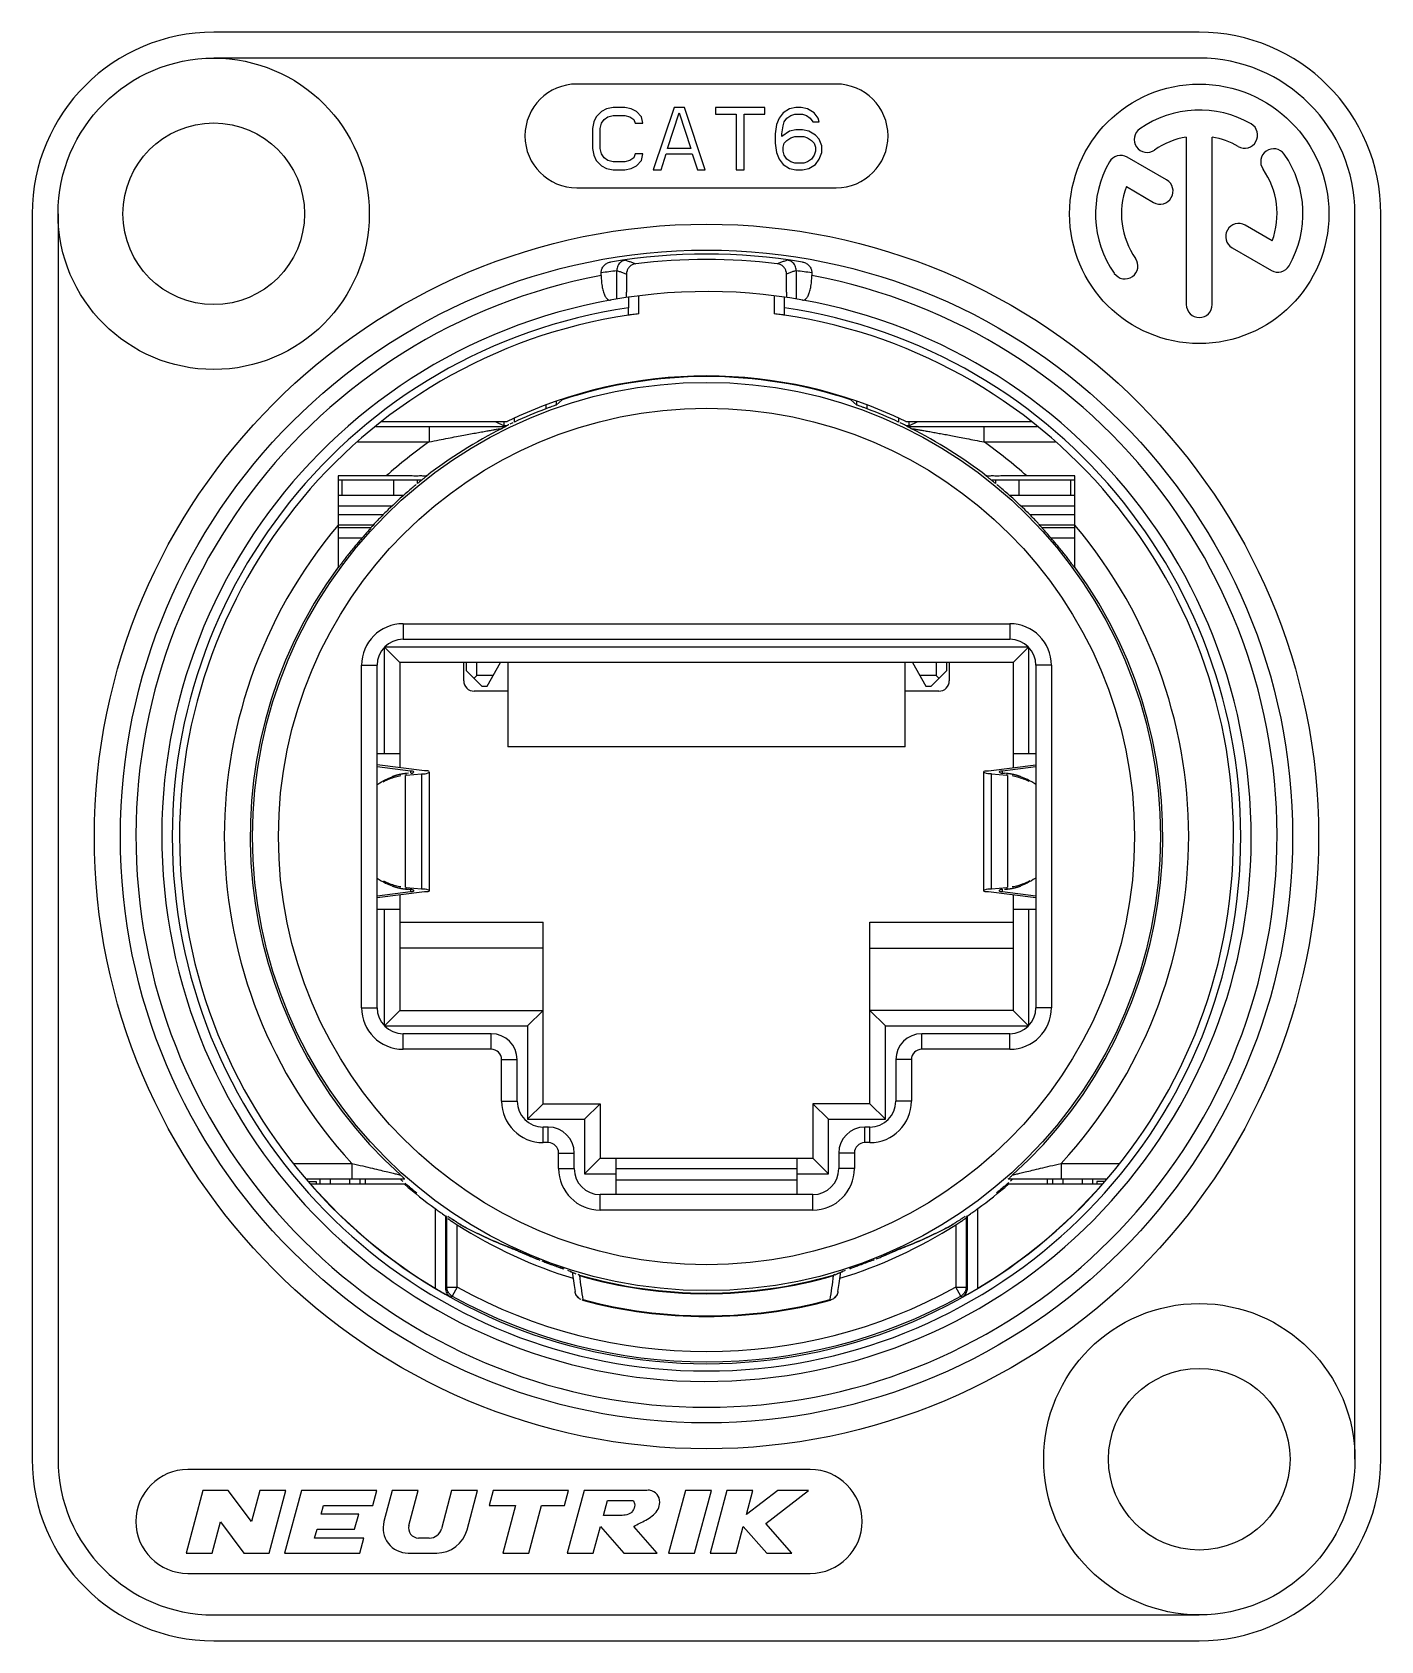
# Model space of a CAD drawing. Extents: x 0 to 52, y 0 to 62.
import ezdxf

# ---------------------------------------------------------------- set-up
doc = ezdxf.new("R2010")
doc.units = 0
doc.layers.get('0').update_dxf_attribs({"true_color": 0xffffff})

msp = doc.modelspace()

# ---------------------------------------------------------------- linework, layer by layer
at = {"linetype": 'Continuous'}
for p, q in [((45, 62), (7, 62)), ((45, 61), (7, 61)), ((31, 60), (21, 60)), ((21.95, 58.947), (21.75, 58.743)), ((22.15, 59.049), (21.95, 58.947)), ((22.4, 59.1), (22.15, 59.049)), ((22.85, 59.1), (22.4, 59.1)), ((23.1, 59.049), (22.85, 59.1)), ((23.3, 58.947), (23.1, 59.049)), ((23.5, 58.743), (23.3, 58.947)), ((24.75, 59.1), (23.95, 56.7)), ((25.15, 59.1), (24.75, 59.1)), ((25.95, 56.7), (25.15, 59.1)), ((26.35, 59.1), (26.35, 58.845)), ((28.25, 59.1), (26.35, 59.1)), ((28.25, 58.845), (28.25, 59.1)), ((29.2, 59.049), (28.95, 58.896)), ((29.45, 59.1), (29.2, 59.049)), ((29.65, 59.1), (29.45, 59.1)), ((29.9, 59.049), (29.65, 59.1)), ((30.15, 58.896), (29.9, 59.049)), ((21.65, 58.538), (21.6, 58.283)), ((21.6, 58.283), (21.6, 57.517)), ((21.75, 58.743), (21.65, 58.538)), ((21.9, 58.283), (21.95, 58.487)), ((21.9, 57.517), (21.9, 58.283)), ((21.95, 58.487), (22.05, 58.64)), ((22.05, 58.64), (22.2, 58.743)), ((22.2, 58.743), (22.4, 58.794)), ((22.4, 58.794), (22.85, 58.794)), ((22.85, 58.794), (23.05, 58.743)), ((23.05, 58.743), (23.2, 58.64)), ((23.2, 58.64), (23.25, 58.487)), ((23.25, 58.487), (23.55, 58.487)), ((23.55, 58.487), (23.5, 58.743)), ((24.5, 57.517), (24.95, 58.896)), ((24.95, 58.896), (25.4, 57.517)), ((26.35, 58.845), (27.15, 58.845)), ((27.15, 58.845), (27.15, 56.7)), ((27.45, 56.7), (27.45, 58.845)), ((27.45, 58.845), (28.25, 58.845)), ((28.7, 58.436), (28.65, 58.079)), ((28.8, 58.691), (28.7, 58.436)), ((28.95, 58.896), (28.8, 58.691)), ((28.9, 58.079), (28.95, 58.385)), ((28.95, 58.385), (29, 58.538)), ((29, 58.538), (29.1, 58.691)), ((29.1, 58.691), (29.25, 58.794)), ((29.25, 58.794), (29.4, 58.845)), ((29.4, 58.845), (29.7, 58.845)), ((29.7, 58.845), (29.85, 58.794)), ((29.85, 58.794), (30, 58.691)), ((30, 58.691), (30.1, 58.538)), ((30.1, 58.538), (30.35, 58.538)), ((30.3, 58.691), (30.15, 58.896)), ((30.35, 58.538), (30.3, 58.691)), ((28.65, 58.079), (28.65, 57.721)), ((28.65, 57.721), (28.7, 57.364)), ((29.2, 58.181), (28.9, 57.977)), ((28.9, 57.977), (28.9, 58.079)), ((28.95, 57.568), (29, 57.721)), ((29, 57.721), (29.1, 57.823)), ((29.1, 57.823), (29.25, 57.926)), ((29.45, 58.232), (29.2, 58.181)), ((29.25, 57.926), (29.4, 57.977)), ((29.4, 57.977), (29.75, 57.977)), ((29.7, 58.232), (29.45, 58.232)), ((29.95, 58.181), (29.7, 58.232)), ((29.75, 57.977), (29.9, 57.926)), ((29.9, 57.926), (30.05, 57.823)), ((30.2, 58.028), (29.95, 58.181)), ((30.05, 57.823), (30.15, 57.721)), ((30.15, 57.721), (30.2, 57.568)), ((30.35, 57.874), (30.2, 58.028)), ((30.45, 57.619), (30.35, 57.874)), ((44.5, 57.958), (44.5, 51.5)), ((45.5, 51.5), (45.5, 57.958)), ((21.6, 57.517), (21.65, 57.262)), ((21.65, 57.262), (21.75, 57.057)), ((21.75, 57.057), (21.95, 56.853)), ((21.95, 57.313), (21.9, 57.517)), ((22.05, 57.16), (21.95, 57.313)), ((22.2, 57.057), (22.05, 57.16)), ((22.4, 57.006), (22.2, 57.057)), ((23.05, 57.057), (22.85, 57.006)), ((23.2, 57.16), (23.05, 57.057)), ((23.25, 57.313), (23.2, 57.16)), ((23.55, 57.313), (23.25, 57.313)), ((23.3, 56.853), (23.5, 57.057)), ((23.5, 57.057), (23.55, 57.313)), ((24.25, 56.7), (24.45, 57.313)), ((24.45, 57.313), (25.45, 57.313)), ((25.4, 57.517), (24.5, 57.517)), ((25.45, 57.313), (25.65, 56.7)), ((28.7, 57.364), (28.8, 57.109)), ((28.8, 57.109), (28.95, 56.904)), ((28.95, 57.415), (28.95, 57.568)), ((29, 57.262), (28.95, 57.415)), ((29.1, 57.109), (29, 57.262)), ((29.25, 57.006), (29.1, 57.109)), ((30.05, 57.109), (29.9, 57.006)), ((30.15, 57.262), (30.05, 57.109)), ((30.2, 57.415), (30.15, 57.262)), ((30.2, 57.568), (30.2, 57.415)), ((30.2, 56.904), (30.35, 57.109)), ((30.35, 57.109), (30.45, 57.364)), ((30.45, 57.364), (30.45, 57.619)), ((43.738, 56.306), (42.219, 57.183)), ((21.95, 56.853), (22.15, 56.751)), ((22.15, 56.751), (22.4, 56.7)), ((22.85, 57.006), (22.4, 57.006)), ((22.4, 56.7), (22.85, 56.7)), ((22.85, 56.7), (23.1, 56.751)), ((23.1, 56.751), (23.3, 56.853)), ((23.95, 56.7), (24.25, 56.7)), ((25.65, 56.7), (25.95, 56.7)), ((27.15, 56.7), (27.45, 56.7)), ((28.95, 56.904), (29.2, 56.751)), ((29.2, 56.751), (29.45, 56.7)), ((29.4, 56.955), (29.25, 57.006)), ((29.75, 56.955), (29.4, 56.955)), ((29.45, 56.7), (29.7, 56.7)), ((29.7, 56.7), (29.95, 56.751)), ((29.9, 57.006), (29.75, 56.955)), ((29.95, 56.751), (30.2, 56.904)), ((21, 56), (31, 56)), ((42.188, 56.046), (43.238, 55.44)), ((0, 55), (0, 7)), ((1, 55), (1, 7)), ((51, 7), (51, 55)), ((52, 7), (52, 55)), ((47.812, 53.954), (46.766, 54.558)), ((46.266, 53.692), (47.781, 52.817)), ((21.94, 52.622), (21.94, 52.736)), ((22.54, 51.713), (22.54, 52.816)), ((29.46, 52.816), (29.46, 51.713)), ((30.06, 52.736), (30.06, 52.622)), ((22.916, 52.676), (22.916, 51.975)), ((29.084, 51.975), (29.084, 52.676)), ((23.393, 51.143), (23.393, 51.83)), ((28.607, 51.83), (28.607, 51.143)), ((22.993, 51.095), (22.993, 51.379)), ((29.007, 51.095), (29.007, 51.379)), ((20.203, 47.629), (20.437, 47.832)), ((20.203, 47.764), (20.203, 47.629)), ((20.437, 47.832), (20.437, 47.845)), ((31.563, 47.845), (31.563, 47.832)), ((31.797, 47.629), (31.563, 47.832)), ((31.797, 47.629), (31.797, 47.764)), ((18.593, 46.975), (18.593, 47.121)), ((19.803, 47.624), (19.803, 47.482)), ((32.197, 47.482), (32.197, 47.624)), ((33.407, 47.121), (33.407, 46.975)), ((13.257, 46.805), (15.302, 46.805)), ((13.488, 47), (18.315, 47)), ((15.302, 46.805), (15.302, 46.205)), ((17.849, 47), (18.193, 46.828)), ((18.193, 46.828), (18.193, 47)), ((33.685, 47), (38.512, 47)), ((33.807, 46.828), (34.151, 47)), ((33.807, 47), (33.807, 46.828)), ((36.698, 46.805), (36.698, 46.205)), ((36.698, 46.805), (38.743, 46.805)), ((12.546, 46.205), (15.302, 46.205)), ((36.698, 46.205), (39.454, 46.205)), ((11.8, 44.896), (11.8, 41.357)), ((13.648, 44.896), (11.8, 44.896)), ((11.8, 44.75), (15.034, 44.75)), ((11.95, 44.15), (11.95, 44.75)), ((13.95, 44.15), (13.95, 44.75)), ((14.85, 44.75), (14.85, 44.6)), ((36.966, 44.75), (40.2, 44.75)), ((37.15, 44.6), (37.15, 44.75)), ((38.05, 44.15), (38.05, 44.75)), ((40.2, 44.896), (38.352, 44.896)), ((40.05, 44.15), (40.05, 44.75)), ((40.2, 41.357), (40.2, 44.896)), ((11.8, 44.15), (14.323, 44.15)), ((37.677, 44.15), (40.2, 44.15)), ((11.8, 43.75), (13.888, 43.75)), ((13.53, 43.4), (11.8, 43.4)), ((38.112, 43.75), (40.2, 43.75)), ((40.2, 43.4), (38.47, 43.4)), ((13.147, 43), (11.8, 43)), ((13.067, 42.9), (11.8, 42.9)), ((40.2, 43), (38.853, 43)), ((40.2, 42.9), (38.933, 42.9)), ((12.713, 42.5), (11.8, 42.5)), ((40.2, 42.5), (39.287, 42.5)), ((14.3, 39.2), (14.3, 38.6)), ((14.3, 39.2), (37.7, 39.2)), ((37.7, 39.2), (37.7, 38.6)), ((14.3, 38.6), (37.7, 38.6)), ((13.575, 38.287), (13.575, 34.2)), ((14.175, 37.7), (13.581, 38.294)), ((38.414, 38.3), (13.587, 38.3)), ((38.419, 38.294), (37.825, 37.7)), ((38.425, 34.2), (38.425, 38.288)), ((12.7, 24.4), (12.7, 37.6)), ((12.7, 37.6), (13.3, 37.6)), ((13.3, 24.4), (13.3, 37.6)), ((14.175, 37.7), (14.175, 33.656)), ((37.825, 37.7), (14.175, 37.7)), ((16.64, 37), (16.64, 37.7)), ((16.74, 37.7), (16.74, 37.4)), ((17.34, 36.8), (16.74, 37.4)), ((17.14, 37.2), (17.04, 37.1)), ((17.14, 37.2), (17.14, 37.7)), ((17.771, 37.2), (17.14, 37.2)), ((17.54, 36.8), (18.06, 37.7)), ((18.34, 37.7), (18.34, 34.45)), ((33.66, 34.45), (33.66, 37.7)), ((33.94, 37.7), (34.46, 36.8)), ((34.86, 37.2), (34.229, 37.2)), ((35.26, 37.4), (34.66, 36.8)), ((34.86, 37.7), (34.86, 37.2)), ((34.96, 37.1), (34.86, 37.2)), ((35.26, 37.4), (35.26, 37.7)), ((35.36, 37.7), (35.36, 37)), ((37.825, 37.7), (37.825, 33.656)), ((39.3, 37.6), (38.7, 37.6)), ((38.7, 37.6), (38.7, 24.4)), ((39.3, 37.6), (39.3, 24.4)), ((18.34, 36.6), (17.04, 36.6)), ((17.34, 36.8), (17.54, 36.8)), ((34.96, 36.6), (33.66, 36.6)), ((34.46, 36.8), (34.66, 36.8)), ((13.3, 34.2), (14.175, 34.2)), ((33.66, 34.45), (18.34, 34.45)), ((37.825, 34.2), (38.7, 34.2)), ((15.13, 33.533), (13.3, 33.768)), ((14.587, 33.517), (13.3, 33.683)), ((14.587, 33.517), (14.587, 33.436)), ((15.32, 28.919), (15.32, 33.481)), ((36.68, 33.481), (36.68, 28.919)), ((36.87, 33.533), (38.7, 33.768)), ((38.7, 33.683), (37.413, 33.517)), ((37.413, 33.436), (37.413, 33.517)), ((14.42, 33.36), (14.391, 33.357)), ((14.391, 29.043), (14.391, 33.357)), ((14.507, 33.436), (14.42, 33.428)), ((14.42, 33.36), (14.42, 33.428)), ((14.42, 33.36), (15.016, 33.417)), ((15.016, 33.417), (15.016, 28.983)), ((36.984, 33.417), (37.58, 33.36)), ((36.984, 28.983), (36.984, 33.417)), ((37.58, 33.428), (37.493, 33.436)), ((37.58, 33.428), (37.58, 33.36)), ((37.609, 33.357), (37.58, 33.36)), ((37.609, 33.357), (37.609, 29.043)), ((13.3, 28.717), (14.587, 28.883)), ((15.13, 28.867), (13.3, 28.632)), ((14.175, 28.744), (14.175, 24.3)), ((14.391, 29.043), (14.42, 29.04)), ((14.42, 28.972), (14.42, 29.04)), ((14.42, 29.04), (15.016, 28.983)), ((14.42, 28.972), (14.507, 28.964)), ((14.587, 28.964), (14.587, 28.883)), ((38.7, 28.632), (36.87, 28.867)), ((36.984, 28.983), (37.58, 29.04)), ((37.413, 28.883), (37.413, 28.972)), ((37.413, 28.883), (38.7, 28.717)), ((37.493, 28.964), (37.58, 28.972)), ((37.58, 29.04), (37.609, 29.043)), ((37.58, 29.04), (37.58, 28.972)), ((37.825, 28.744), (37.825, 24.3)), ((13.3, 28.2), (14.175, 28.2)), ((13.575, 28.2), (13.575, 23.712)), ((37.825, 28.2), (38.7, 28.2)), ((38.425, 23.713), (38.425, 28.2)), ((14.175, 27.7), (19.7, 27.7)), ((19.7, 20.7), (19.7, 27.7)), ((32.3, 27.7), (37.825, 27.7)), ((32.3, 20.7), (32.3, 27.7)), ((19.7, 26.7), (14.175, 26.7)), ((32.3, 26.7), (37.825, 26.7)), ((12.7, 24.4), (13.3, 24.4)), ((14.175, 24.3), (13.581, 23.706)), ((14.175, 24.3), (19.7, 24.3)), ((19.1, 23.7), (19.7, 24.3)), ((37.825, 24.3), (32.3, 24.3)), ((32.9, 23.7), (32.3, 24.3)), ((37.825, 24.3), (38.419, 23.706)), ((39.3, 24.4), (38.7, 24.4)), ((13.586, 23.7), (19.1, 23.7)), ((19.1, 23.7), (19.1, 20.1)), ((32.9, 23.7), (38.413, 23.7)), ((32.9, 20.1), (32.9, 23.7)), ((14.3, 22.8), (14.3, 23.4)), ((17.7, 23.4), (14.3, 23.4)), ((17.7, 22.8), (17.7, 23.4)), ((37.7, 23.4), (34.3, 23.4)), ((34.3, 22.8), (34.3, 23.4)), ((37.7, 22.8), (37.7, 23.4)), ((17.7, 22.8), (14.3, 22.8)), ((18.1, 22.4), (18.7, 22.4)), ((18.1, 20.8), (18.1, 22.4)), ((18.7, 20.8), (18.7, 22.4)), ((33.9, 22.4), (33.3, 22.4)), ((33.3, 22.4), (33.3, 20.8)), ((33.9, 22.4), (33.9, 20.8)), ((37.7, 22.8), (34.3, 22.8)), ((18.1, 20.8), (18.7, 20.8)), ((19.7, 20.7), (19.1, 20.1)), ((19.7, 20.7), (21.9, 20.7)), ((21.3, 20.1), (21.9, 20.7)), ((21.9, 20.7), (21.9, 18.6)), ((32.3, 20.7), (30.1, 20.7)), ((30.7, 20.1), (30.1, 20.7)), ((30.1, 20.7), (30.1, 18.6)), ((32.3, 20.7), (32.9, 20.1)), ((33.9, 20.8), (33.3, 20.8)), ((19.1, 20.1), (21.3, 20.1)), ((21.3, 20.1), (21.3, 18)), ((30.7, 20.1), (32.9, 20.1)), ((30.7, 18), (30.7, 20.1)), ((19.9, 19.8), (19.7, 19.8)), ((19.7, 19.2), (19.7, 19.8)), ((19.9, 19.2), (19.9, 19.8)), ((32.3, 19.8), (32.1, 19.8)), ((32.1, 19.2), (32.1, 19.8)), ((32.3, 19.2), (32.3, 19.8)), ((19.9, 19.2), (19.7, 19.2)), ((20.3, 18.8), (20.9, 18.8)), ((20.3, 18.2), (20.3, 18.8)), ((20.9, 18.2), (20.9, 18.8)), ((31.7, 18.8), (31.1, 18.8)), ((31.1, 18.8), (31.1, 18.2)), ((31.7, 18.8), (31.7, 18.2)), ((32.3, 19.2), (32.1, 19.2)), ((10.085, 18.4), (12.329, 18.4)), ((12.329, 18.4), (12.329, 17.8)), ((20.3, 18.2), (20.9, 18.2)), ((21.9, 18.6), (21.3, 18)), ((21.3, 18), (22.5, 18)), ((21.9, 18.6), (30.1, 18.6)), ((22.5, 18.6), (22.5, 17.2)), ((22.5, 18.2), (29.5, 18.2)), ((29.5, 17.2), (29.5, 18.6)), ((29.5, 18), (30.7, 18)), ((30.1, 18.6), (30.7, 18)), ((31.7, 18.2), (31.1, 18.2)), ((39.671, 18.4), (41.915, 18.4)), ((39.671, 18.4), (39.671, 17.8)), ((10.573, 17.8), (14.367, 17.8)), ((10.655, 17.7), (10.95, 17.7)), ((14.359, 17.6), (10.736, 17.6)), ((10.95, 17.7), (10.95, 17.6)), ((11.102, 17.6), (11.1, 17.8)), ((11.502, 17.6), (11.5, 17.8)), ((12.252, 17.6), (12.253, 17.8)), ((12.652, 17.6), (12.653, 17.8)), ((12.854, 17.6), (12.856, 17.801)), ((22.5, 17.771), (29.5, 17.771)), ((37.633, 17.8), (41.427, 17.8)), ((41.264, 17.6), (37.641, 17.6)), ((39.146, 17.6), (39.144, 17.801)), ((39.348, 17.6), (39.347, 17.8)), ((39.748, 17.6), (39.747, 17.8)), ((40.498, 17.6), (40.5, 17.8)), ((40.898, 17.6), (40.9, 17.8)), ((41.345, 17.7), (41.05, 17.7)), ((41.05, 17.7), (41.05, 17.6)), ((30.1, 17.2), (21.9, 17.2)), ((21.9, 16.6), (21.9, 17.2)), ((30.1, 16.6), (30.1, 17.2)), ((15.537, 16.662), (15.537, 13.591)), ((15.937, 16.374), (15.993, 16.302)), ((15.937, 16.374), (15.937, 13.598)), ((15.993, 13.632), (15.993, 16.302)), ((30.1, 16.6), (21.9, 16.6)), ((36.007, 16.302), (36.063, 16.374)), ((36.007, 16.302), (36.007, 13.632)), ((36.063, 13.598), (36.063, 16.374)), ((36.463, 13.591), (36.463, 16.662)), ((16.393, 13.631), (16.393, 16.033)), ((16.676, 15.945), (16.651, 15.96)), ((35.323, 15.945), (35.324, 15.945)), ((35.324, 15.945), (35.349, 15.96)), ((35.607, 16.033), (35.607, 13.63)), ((33.364, 15.071), (33.393, 15.083)), ((19.527, 14.691), (19.579, 14.671)), ((20.471, 14.345), (20.499, 14.334)), ((32.421, 14.671), (32.473, 14.691)), ((21.048, 14.115), (21.047, 14.116)), ((21.076, 14.106), (21.048, 14.115)), ((21.099, 14.082), (21.097, 14.076)), ((21.103, 14.098), (21.099, 14.082)), ((30.897, 14.098), (30.903, 14.076)), ((30.952, 14.115), (30.924, 14.106)), ((30.953, 14.116), (30.952, 14.115)), ((15.993, 13.632), (16.393, 13.632)), ((16.393, 13.632), (16.2, 13.282)), ((20.931, 13.46), (20.931, 13.46)), ((21.224, 13.127), (21.23, 13.15)), ((30.772, 13.143), (30.77, 13.15)), ((30.776, 13.127), (30.772, 13.143)), ((31.069, 13.46), (31.069, 13.46)), ((35.607, 13.632), (36.007, 13.632)), ((35.8, 13.282), (35.607, 13.632)), ((30, 6.6), (6, 6.6)), ((6.583, 5.8), (5.935, 3.381)), ((7.551, 5.8), (6.583, 5.8)), ((8.458, 4.599), (7.551, 5.8)), ((8.78, 5.8), (8.458, 4.599)), ((9.782, 5.8), (8.78, 5.8)), ((9.134, 3.381), (9.782, 5.8)), ((10.383, 5.8), (9.735, 3.381)), ((13.285, 5.8), (10.383, 5.8)), ((13.13, 5.219), (13.285, 5.8)), ((13.886, 5.8), (13.565, 4.599)), ((14.888, 5.8), (13.886, 5.8)), ((14.526, 4.449), (14.888, 5.8)), ((16.174, 5.8), (15.778, 4.32)), ((17.176, 5.8), (16.174, 5.8)), ((16.768, 4.278), (17.176, 5.8)), ((17.777, 5.8), (17.622, 5.219)), ((20.68, 5.8), (17.777, 5.8)), ((20.524, 5.219), (20.68, 5.8)), ((21.281, 5.8), (20.633, 3.381)), ((23.7, 5.8), (21.281, 5.8)), ((25.188, 5.8), (24.54, 3.381)), ((26.189, 5.8), (25.188, 5.8)), ((25.541, 3.381), (26.189, 5.8)), ((26.79, 5.8), (26.142, 3.381)), ((27.792, 5.8), (26.79, 5.8)), ((27.542, 4.865), (27.792, 5.8)), ((28.749, 5.8), (27.542, 4.865)), ((28.285, 4.523), (29.935, 5.8)), ((29.935, 5.8), (28.749, 5.8)), ((11.138, 4.881), (11.229, 5.219)), ((11.229, 5.219), (13.13, 5.219)), ((17.622, 5.219), (18.638, 5.219)), ((18.638, 5.219), (18.145, 3.381)), ((19.147, 3.381), (19.639, 5.219)), ((19.639, 5.219), (20.524, 5.219)), ((22.023, 4.832), (22.179, 5.413)), ((22.179, 5.413), (23.146, 5.413)), ((6.937, 3.381), (7.258, 4.582)), ((7.258, 4.582), (8.166, 3.381)), ((12.589, 4.881), (11.138, 4.881)), ((12.434, 4.3), (12.589, 4.881)), ((21.634, 3.381), (21.91, 4.409)), ((21.91, 4.409), (22.81, 3.381)), ((22.749, 4.832), (22.023, 4.832)), ((24.096, 3.381), (23.196, 4.409)), ((27.144, 3.381), (27.419, 4.409)), ((27.419, 4.409), (28.321, 3.381)), ((29.287, 3.381), (28.285, 4.523)), ((10.892, 3.961), (10.983, 4.3)), ((12.793, 3.961), (10.892, 3.961)), ((10.983, 4.3), (12.434, 4.3)), ((12.637, 3.381), (12.793, 3.961)), ((15.311, 3.962), (14.9, 3.962)), ((5.935, 3.381), (6.937, 3.381)), ((8.166, 3.381), (9.134, 3.381)), ((9.735, 3.381), (12.637, 3.381)), ((14.499, 3.381), (15.6, 3.381)), ((18.145, 3.381), (19.147, 3.381)), ((20.633, 3.381), (21.634, 3.381)), ((22.81, 3.381), (24.096, 3.381)), ((24.54, 3.381), (25.541, 3.381)), ((26.142, 3.381), (27.144, 3.381)), ((28.321, 3.381), (29.287, 3.381)), ((6, 2.6), (30, 2.6)), ((7, 1), (45, 1)), ((7, 0), (45, 0))]:
    msp.add_line(p, q, dxfattribs=at)
for centre, radius in [((7, 55), 6), ((45, 55), 5), ((7, 55), 3.5), ((26, 31), 23.6), ((26, 31), 22.6), ((26, 31), 17.504), ((26, 31), 16.504), ((45, 7), 6), ((45, 7), 3.5)]:
    msp.add_circle(centre, radius, dxfattribs=at)
for centre, radius, start, end in [((7, 55), 7, 90, 180), ((45, 55), 7, 0, 90), ((45, 55), 6, 0, 90), ((21, 58), 2, 90, 270), ((31, 58), 2, 270, 90), ((45, 55), 4, 60, 125), ((46.75, 58.031), 0.5, 240, 60), ((42.992, 57.867), 0.5, 125, 305), ((45, 55), 3, 99.59407, 125), ((45, 55), 3, 60, 80.40593), ((41.969, 56.75), 0.5, 60, 150), ((47.867, 57.008), 0.5, 35, 215), ((45, 55), 4, 330, 35), ((45, 55), 4, 150, 215), ((45, 55), 3, 339.59407, 35), ((45, 55), 3, 159.59407, 215), ((43.488, 55.873), 0.5, 240, 60), ((46.516, 54.125), 0.5, 60, 240), ((26, 31), 22.444, 80.50811, 99.4919), ((26, 31), 22.241, 82.94785, 97.05215), ((42.133, 52.992), 0.5, 215, 35), ((48.031, 53.25), 0.5, 240, 330), ((26, 31), 22, 100.63432, 79.36568), ((26, 31), 21, 98.52778, 98.5093), ((45, 51.5), 0.5, 180, 0), ((26, 31), 20.6, 98.39328, 81.60672), ((26, 31), 20.318, 98.51053, 81.48947), ((26, 31), 20.311, 97.37417, 98.51291), ((26, 31), 20.311, 81.48709, 82.62583), ((26, 31), 17.75, 64.34382, 115.65618), ((26, 31), 17.727, 71.71185, 108.28815), ((26, 31), 17.608, 110.60425, 114.87573), ((26, 31), 17.608, 65.12427, 69.39575), ((26, 31), 17.592, 116.61392, 127.84694), ((26, 31), 17.592, 52.15306, 63.38608), ((26, 31), 18.592, 125.12964, 131.63321), ((26, 31), 18.592, 48.36679, 54.87036), ((26, 31), 17.586, 130.92034, 134.23678), ((26, 31), 17.586, 45.76322, 49.07966), ((26, 31), 18.592, 139.79895, 222.66604), ((26, 31), 18.592, 317.33396, 40.20105), ((26, 31), 17.573, 139.55549, 140.70551), ((26, 31), 17.573, 39.29449, 40.44451), ((26, 31), 17.592, 143.82337, 227.86281), ((26, 31), 17.592, 312.13719, 36.17663), ((14.3, 37.6), 1.6, 90, 180), ((37.7, 37.6), 1.6, 0, 90), ((14.3, 37.6), 1, 90, 180), ((37.7, 37.6), 1, 0, 90), ((17.04, 37), 0.4, 180, 270), ((34.96, 37), 0.4, 270, 0), ((14.3, 24.4), 1.6, 180, 270), ((14.3, 24.4), 1, 180, 270), ((37.7, 24.4), 1, 270, 0), ((37.7, 24.4), 1.6, 270, 0), ((17.7, 22.4), 1, 0, 90), ((34.3, 22.4), 1, 90, 180), ((17.7, 22.4), 0.4, 0, 90), ((34.3, 22.4), 0.4, 90, 180), ((19.7, 20.8), 1.6, 180, 270), ((19.7, 20.8), 1, 180, 270), ((32.3, 20.8), 1, 270, 0), ((32.3, 20.8), 1.6, 270, 0), ((19.9, 18.8), 1, 0, 90), ((32.1, 18.8), 1, 90, 180), ((19.9, 18.8), 0.4, 0, 90), ((32.1, 18.8), 0.4, 90, 180), ((21.9, 18.2), 1.6, 180, 270), ((21.9, 18.2), 1, 180, 270), ((30.1, 18.2), 1, 270, 0), ((30.1, 18.2), 1.6, 270, 0), ((26, 31), 20.311, 221.27949, 238.99398), ((26, 31), 17.75, 229.01922, 233.88137), ((26, 31), 17.75, 306.11863, 310.98078), ((26, 31), 20.311, 301.00602, 318.72051), ((26, 31), 17.785, 237.30461, 253.19923), ((26, 31), 17.785, 286.80076, 302.69539), ((26, 31), 17.546, 248.35125, 248.53461), ((26, 31), 17.546, 291.46539, 291.64875), ((26, 31), 17.62, 253.84325, 286.15675), ((26, 31), 17.597, 253.84325, 286.15675), ((26, 31), 20.248, 241.05198, 298.94802), ((26, 31), 19.848, 241.05276, 298.94538), ((26, 31), 18.5, 255.03943, 284.96057), ((26, 31), 18.477, 255.03943, 284.96057), ((7, 7), 7, 180, 270), ((7, 7), 6, 180, 270), ((45, 7), 7, 270, 0), ((6, 4.6), 2, 90, 270), ((30, 4.6), 2, 270, 90), ((14.499, 4.349), 0.968, 165, 270), ((14.9, 4.349), 0.387, 165, 270), ((15.311, 4.445), 0.484, 270, 345), ((15.6, 4.591), 1.209, 270, 345)]:
    msp.add_arc(centre, radius, start, end, dxfattribs=at)
for points, knots in [([(21.94, 52.736), (21.94, 52.782), (21.958, 52.877), (22.034, 53.002), (22.152, 53.095), (22.249, 53.129), (22.299, 53.137)], [0, 0, 0, 0, 0.1381326, 0.2830578, 0.4300714, 0.5821488, 0.5821488, 0.5821488, 0.5821488]), ([(21.94, 52.736), (22.04, 52.75), (22.24, 52.778), (22.44, 52.802), (22.54, 52.814)], [0, 0, 0, 0, 0.3027193, 0.6050599, 0.6050599, 0.6050599, 0.6050599]), ([(22.883, 53.213), (22.821, 53.204), (22.699, 53.156), (22.57, 53.007), (22.54, 52.878), (22.54, 52.814)], [0, 0, 0, 0, 0.1876678, 0.377206, 0.5686893, 0.5686893, 0.5686893, 0.5686893]), ([(22.54, 52.816), (22.582, 52.801), (22.666, 52.77), (22.791, 52.724), (22.875, 52.692), (22.916, 52.676)], [0, 0, 0, 0, 0.1341132, 0.2679156, 0.4014096, 0.4014096, 0.4014096, 0.4014096]), ([(22.883, 53.213), (22.926, 53.198), (23.012, 53.167), (23.141, 53.12), (23.227, 53.088), (23.269, 53.072)], [0, 0, 0, 0, 0.137313, 0.2743125, 0.4109999, 0.4109999, 0.4109999, 0.4109999]), ([(23.269, 53.072), (23.232, 53.068), (23.158, 53.048), (23.06, 52.989), (22.981, 52.904), (22.93, 52.799), (22.916, 52.721), (22.916, 52.682)], [0, 0, 0, 0, 0.1130637, 0.2274355, 0.339109, 0.4554912, 0.5726027, 0.5726027, 0.5726027, 0.5726027]), ([(29.117, 53.213), (29.074, 53.198), (28.988, 53.167), (28.859, 53.12), (28.773, 53.088), (28.731, 53.072)], [0, 0, 0, 0, 0.137313, 0.2743124, 0.4109999, 0.4109999, 0.4109999, 0.4109999]), ([(29.084, 52.682), (29.084, 52.721), (29.07, 52.799), (29.019, 52.904), (28.94, 52.989), (28.842, 53.048), (28.768, 53.068), (28.731, 53.072)], [0, 0, 0, 0, 0.1169532, 0.2341079, 0.3457288, 0.4593333, 0.5726022, 0.5726022, 0.5726022, 0.5726022]), ([(29.46, 52.816), (29.418, 52.801), (29.334, 52.77), (29.209, 52.724), (29.125, 52.692), (29.084, 52.676)], [0, 0, 0, 0, 0.1341132, 0.2679156, 0.4014096, 0.4014096, 0.4014096, 0.4014096]), ([(29.46, 52.814), (29.46, 52.878), (29.43, 53.007), (29.301, 53.156), (29.179, 53.204), (29.117, 53.213)], [0, 0, 0, 0, 0.1914834, 0.3810219, 0.5686894, 0.5686894, 0.5686894, 0.5686894]), ([(29.46, 52.814), (29.56, 52.802), (29.76, 52.778), (29.96, 52.75), (30.06, 52.736)], [0, 0, 0, 0, 0.3023387, 0.6050599, 0.6050599, 0.6050599, 0.6050599]), ([(29.701, 53.137), (29.751, 53.129), (29.848, 53.095), (29.966, 53.002), (30.042, 52.877), (30.06, 52.782), (30.06, 52.736)], [0, 0, 0, 0, 0.1520788, 0.2990923, 0.4440175, 0.5821502, 0.5821502, 0.5821502, 0.5821502]), ([(21.94, 52.622), (21.94, 52.54), (21.947, 52.386), (21.976, 52.172), (22.019, 51.991), (22.075, 51.847), (22.141, 51.741), (22.218, 51.676), (22.279, 51.668), (22.304, 51.672)], [0, 0, 0, 0, 0.245818, 0.463222, 0.646994, 0.801629, 0.924997, 1.018625, 1.095872, 1.095872, 1.095872, 1.095872]), ([(29.696, 51.672), (29.721, 51.668), (29.782, 51.676), (29.86, 51.742), (29.926, 51.849), (29.982, 51.993), (30.025, 52.173), (30.053, 52.386), (30.06, 52.54), (30.06, 52.622)], [0, 0, 0, 0, 0.077612, 0.17176, 0.29607, 0.451718, 0.634908, 0.848452, 1.095854, 1.095854, 1.095854, 1.095854]), ([(22.913, 51.772), (22.918, 51.773), (22.909, 51.803), (22.916, 51.825), (22.917, 51.852), (22.917, 51.862)], [0, 0, 0, 0, 0.01531789, 0.05927225, 0.09034169, 0.09034169, 0.09034169, 0.09034169]), ([(22.917, 51.862), (22.917, 51.874), (22.915, 51.911), (22.916, 51.949), (22.916, 51.975)], [0, 0, 0, 0, 0.0351959, 0.1124656, 0.1124656, 0.1124656, 0.1124656]), ([(22.99, 51.778), (22.99, 51.773), (22.984, 51.749), (22.994, 51.695), (22.991, 51.629), (22.991, 51.581), (22.992, 51.563)], [0, 0, 0, 0, 0.0150403, 0.0725201, 0.1614191, 0.2149034, 0.2149034, 0.2149034, 0.2149034]), ([(22.992, 51.563), (22.992, 51.544), (22.993, 51.483), (22.993, 51.421), (22.993, 51.379)], [0, 0, 0, 0, 0.0581115, 0.1840642, 0.1840642, 0.1840642, 0.1840642]), ([(29.008, 51.566), (29.009, 51.584), (29.009, 51.631), (29.006, 51.697), (29.016, 51.75), (29.01, 51.773), (29.01, 51.778)], [0, 0, 0, 0, 0.0536921, 0.1410432, 0.1973746, 0.212012, 0.212012, 0.212012, 0.212012]), ([(29.007, 51.379), (29.007, 51.422), (29.007, 51.484), (29.008, 51.547), (29.008, 51.566)], [0, 0, 0, 0, 0.1281414, 0.1869277, 0.1869277, 0.1869277, 0.1869277]), ([(29.084, 51.975), (29.084, 51.949), (29.085, 51.902), (29.081, 51.835), (29.091, 51.803), (29.082, 51.773), (29.087, 51.772)], [0, 0, 0, 0, 0.0772697, 0.143494, 0.1874484, 0.2027663, 0.2027663, 0.2027663, 0.2027663]), ([(23.393, 51.143), (23.352, 51.138), (23.273, 51.127), (23.169, 51.116), (23.076, 51.098), (23.035, 51.105), (22.993, 51.088), (22.993, 51.094)], [0, 0, 0, 0, 0.1238968, 0.2359775, 0.3252054, 0.3826981, 0.4030415, 0.4030415, 0.4030415, 0.4030415]), ([(29.007, 51.094), (29.007, 51.088), (28.965, 51.105), (28.924, 51.098), (28.831, 51.116), (28.727, 51.127), (28.648, 51.138), (28.607, 51.143)], [0, 0, 0, 0, 0.0203433, 0.0778361, 0.167064, 0.2791447, 0.4030415, 0.4030415, 0.4030415, 0.4030415]), ([(20.203, 47.629), (20.198, 47.624), (20.17, 47.62), (20.119, 47.596), (20.032, 47.567), (19.925, 47.527), (19.845, 47.498), (19.803, 47.482)], [0, 0, 0, 0, 0.0208947, 0.0801347, 0.172902, 0.2918591, 0.4260498, 0.4260498, 0.4260498, 0.4260498]), ([(32.197, 47.482), (32.155, 47.498), (32.075, 47.527), (31.968, 47.567), (31.881, 47.596), (31.83, 47.62), (31.802, 47.624), (31.797, 47.629)], [0, 0, 0, 0, 0.1341907, 0.2531478, 0.3459151, 0.4051551, 0.4260498, 0.4260498, 0.4260498, 0.4260498]), ([(15.302, 46.805), (15.443, 46.805), (15.713, 46.805), (16.097, 46.805), (16.443, 46.804), (16.755, 46.803), (17.039, 46.803), (17.298, 46.802), (17.536, 46.801), (17.752, 46.799), (17.888, 46.799), (17.952, 46.798)], [0, 0, 0, 0, 0.42451, 0.808013, 1.152238, 1.462369, 1.744336, 2.003439, 2.241862, 2.458305, 2.650323, 2.650323, 2.650323, 2.650323]), ([(15.302, 46.205), (15.43, 46.231), (15.676, 46.28), (16.027, 46.349), (16.346, 46.411), (16.635, 46.466), (16.9, 46.515), (17.144, 46.56), (17.368, 46.601), (17.569, 46.636), (17.75, 46.668), (17.892, 46.69), (18.024, 46.717), (18.061, 46.715), (18.125, 46.732), (18.119, 46.728)], [0, 0, 0, 0, 0.393453, 0.751332, 1.074368, 1.367075, 1.634781, 1.882199, 2.11026, 2.31661, 2.498598, 2.65296, 2.772016, 2.844266, 2.86576, 2.86576, 2.86576, 2.86576]), ([(17.952, 46.798), (18.007, 46.798), (18.107, 46.797), (18.207, 46.796), (18.251, 46.795)], [0, 0, 0, 0, 0.1653251, 0.2988931, 0.2988931, 0.2988931, 0.2988931]), ([(18.251, 46.795), (18.247, 46.79), (18.223, 46.783), (18.182, 46.758), (18.143, 46.739), (18.119, 46.728)], [0, 0, 0, 0, 0.0191538, 0.0700233, 0.1479469, 0.1479469, 0.1479469, 0.1479469]), ([(18.279, 46.826), (18.258, 46.826), (18.231, 46.83), (18.2, 46.824), (18.193, 46.828)], [0, 0, 0, 0, 0.06230663, 0.08564817, 0.08564817, 0.08564817, 0.08564817]), ([(18.279, 46.826), (18.276, 46.822), (18.269, 46.816), (18.26, 46.805), (18.254, 46.799), (18.251, 46.795)], [0, 0, 0, 0, 0.01376643, 0.0275302, 0.04128312, 0.04128312, 0.04128312, 0.04128312]), ([(18.376, 46.872), (18.372, 46.87), (18.339, 46.855), (18.307, 46.839), (18.279, 46.826)], [0, 0, 0, 0, 0.012995, 0.1075412, 0.1075412, 0.1075412, 0.1075412]), ([(18.532, 46.946), (18.512, 46.937), (18.473, 46.919), (18.435, 46.9), (18.416, 46.891)], [0, 0, 0, 0, 0.065617, 0.1279984, 0.1279984, 0.1279984, 0.1279984]), ([(33.584, 46.891), (33.565, 46.9), (33.527, 46.919), (33.488, 46.937), (33.468, 46.946)], [0, 0, 0, 0, 0.0623732, 0.1279862, 0.1279862, 0.1279862, 0.1279862]), ([(33.721, 46.826), (33.693, 46.839), (33.647, 46.861), (33.601, 46.883), (33.584, 46.891)], [0, 0, 0, 0, 0.0945644, 0.1519249, 0.1519249, 0.1519249, 0.1519249]), ([(33.807, 46.828), (33.8, 46.824), (33.769, 46.83), (33.742, 46.826), (33.721, 46.826)], [0, 0, 0, 0, 0.02334153, 0.08564817, 0.08564817, 0.08564817, 0.08564817]), ([(33.749, 46.795), (33.746, 46.799), (33.74, 46.805), (33.731, 46.816), (33.724, 46.822), (33.721, 46.826)], [0, 0, 0, 0, 0.01375321, 0.02751684, 0.04128312, 0.04128312, 0.04128312, 0.04128312]), ([(33.749, 46.795), (33.795, 46.796), (33.895, 46.797), (33.995, 46.798), (34.049, 46.798)], [0, 0, 0, 0, 0.1366952, 0.3002851, 0.3002851, 0.3002851, 0.3002851]), ([(33.881, 46.728), (33.857, 46.74), (33.817, 46.758), (33.776, 46.784), (33.753, 46.791), (33.749, 46.795)], [0, 0, 0, 0, 0.0793277, 0.1302669, 0.1479471, 0.1479471, 0.1479471, 0.1479471]), ([(33.881, 46.728), (33.875, 46.733), (33.944, 46.713), (33.982, 46.716), (34.119, 46.689), (34.261, 46.666), (34.434, 46.635), (34.621, 46.603), (34.821, 46.567), (35.031, 46.528), (35.254, 46.487), (35.492, 46.442), (35.753, 46.392), (36.041, 46.336), (36.359, 46.273), (36.582, 46.229), (36.698, 46.205)], [0, 0, 0, 0, 0.023304, 0.100919, 0.22559, 0.380426, 0.555409, 0.746758, 0.950799, 1.164422, 1.38866, 1.629221, 1.892414, 2.184722, 2.510399, 2.86576, 2.86576, 2.86576, 2.86576]), ([(34.049, 46.798), (34.11, 46.799), (34.238, 46.799), (34.437, 46.8), (34.65, 46.801), (34.874, 46.802), (35.113, 46.803), (35.371, 46.804), (35.655, 46.804), (35.971, 46.805), (36.323, 46.805), (36.569, 46.805), (36.698, 46.805)], [0, 0, 0, 0, 0.183528, 0.383691, 0.596871, 0.82075, 1.057505, 1.313253, 1.594844, 1.909394, 2.261762, 2.648931, 2.648931, 2.648931, 2.648931]), ([(15.207, 44.891), (15.203, 44.902), (15.136, 44.877), (15.049, 44.903), (14.866, 44.89), (14.638, 44.896), (14.351, 44.895), (14.017, 44.896), (13.776, 44.896), (13.648, 44.896)], [0, 0, 0, 0, 0.034656, 0.141393, 0.318542, 0.553162, 0.837966, 1.174364, 1.558122, 1.558122, 1.558122, 1.558122]), ([(14.997, 44.721), (14.978, 44.705), (14.929, 44.665), (14.88, 44.624), (14.85, 44.6)], [0, 0, 0, 0, 0.0757184, 0.1904968, 0.1904968, 0.1904968, 0.1904968]), ([(15.207, 44.889), (15.21, 44.882), (15.167, 44.868), (15.133, 44.822), (15.074, 44.781), (15.039, 44.755), (15.034, 44.75)], [0, 0, 0, 0, 0.0224542, 0.0901368, 0.200677, 0.2219935, 0.2219935, 0.2219935, 0.2219935]), ([(36.901, 44.799), (36.888, 44.81), (36.856, 44.836), (36.834, 44.868), (36.79, 44.881), (36.793, 44.889)], [0, 0, 0, 0, 0.0501607, 0.1177342, 0.140432, 0.140432, 0.140432, 0.140432]), ([(38.352, 44.896), (38.224, 44.896), (37.983, 44.896), (37.649, 44.895), (37.362, 44.896), (37.134, 44.89), (36.951, 44.903), (36.864, 44.877), (36.797, 44.902), (36.793, 44.891)], [0, 0, 0, 0, 0.383931, 0.720449, 1.005589, 1.240102, 1.416569, 1.523306, 1.558122, 1.558122, 1.558122, 1.558122]), ([(36.966, 44.75), (36.96, 44.755), (36.939, 44.771), (36.917, 44.787), (36.901, 44.799)], [0, 0, 0, 0, 0.02196074, 0.08164341, 0.08164341, 0.08164341, 0.08164341]), ([(37.15, 44.6), (37.12, 44.625), (37.071, 44.665), (37.022, 44.706), (37.002, 44.722)], [0, 0, 0, 0, 0.1155624, 0.1912893, 0.1912893, 0.1912893, 0.1912893]), ([(14.806, 44.564), (14.754, 44.522), (14.646, 44.43), (14.538, 44.338), (14.481, 44.289)], [0, 0, 0, 0, 0.2001675, 0.4260133, 0.4260133, 0.4260133, 0.4260133]), ([(37.519, 44.289), (37.462, 44.338), (37.354, 44.43), (37.245, 44.522), (37.194, 44.564)], [0, 0, 0, 0, 0.226036, 0.4263865, 0.4263865, 0.4263865, 0.4263865]), ([(13.731, 43.6), (13.674, 43.544), (13.569, 43.44), (13.425, 43.295), (13.311, 43.174), (13.224, 43.088), (13.179, 43.029), (13.154, 43.011), (13.149, 43.007)], [0, 0, 0, 0, 0.2389413, 0.4454372, 0.6134166, 0.7378227, 0.8130928, 0.8314907, 0.8314907, 0.8314907, 0.8314907]), ([(38.786, 43.073), (38.761, 43.106), (38.688, 43.173), (38.576, 43.295), (38.431, 43.44), (38.326, 43.544), (38.269, 43.6)], [0, 0, 0, 0, 0.1245912, 0.2930201, 0.4996721, 0.7383416, 0.7383416, 0.7383416, 0.7383416]), ([(13.158, 43), (13.169, 43), (13.091, 42.944), (13.067, 42.889), (12.931, 42.754), (12.795, 42.594), (12.684, 42.468), (12.626, 42.4)], [0, 0, 0, 0, 0.0338637, 0.1398364, 0.3084051, 0.5323312, 0.8019585, 0.8019585, 0.8019585, 0.8019585]), ([(38.853, 43), (38.861, 43), (38.805, 43.04), (38.801, 43.053), (38.786, 43.073)], [0, 0, 0, 0, 0.02397159, 0.09898703, 0.09898703, 0.09898703, 0.09898703]), ([(39.374, 42.4), (39.315, 42.469), (39.203, 42.596), (39.066, 42.757), (38.931, 42.892), (38.906, 42.946), (38.831, 43), (38.842, 43)], [0, 0, 0, 0, 0.2723059, 0.4986826, 0.6665171, 0.7689187, 0.8019584, 0.8019584, 0.8019584, 0.8019584]), ([(12.4, 42.129), (12.351, 42.069), (12.259, 41.955), (12.131, 41.793), (12.022, 41.652), (11.932, 41.535), (11.867, 41.444), (11.822, 41.392), (11.809, 41.366), (11.806, 41.361)], [0, 0, 0, 0, 0.2334792, 0.4403015, 0.6186093, 0.7677914, 0.8830523, 0.9543438, 0.9720362, 0.9720362, 0.9720362, 0.9720362]), ([(40.2, 41.357), (40.2, 41.35), (40.169, 41.409), (40.139, 41.432), (40.065, 41.54), (39.978, 41.651), (39.869, 41.794), (39.741, 41.955), (39.649, 42.069), (39.6, 42.129)], [0, 0, 0, 0, 0.023236, 0.0946482, 0.2105711, 0.360172, 0.5380566, 0.7446085, 0.9778466, 0.9778466, 0.9778466, 0.9778466]), ([(14.71, 33.487), (14.711, 33.488), (14.73, 33.529), (14.629, 33.512), (14.587, 33.517)], [0, 0, 0, 0, 0.0038966, 0.1316723, 0.1316723, 0.1316723, 0.1316723]), ([(14.616, 33.438), (14.64, 33.441), (14.675, 33.453), (14.704, 33.477), (14.71, 33.487)], [0, 0, 0, 0, 0.0728177, 0.1084919, 0.1084919, 0.1084919, 0.1084919]), ([(15.016, 33.417), (15.101, 33.425), (15.214, 33.406), (15.298, 33.474), (15.306, 33.489)], [0, 0, 0, 0, 0.2557124, 0.3066841, 0.3066841, 0.3066841, 0.3066841]), ([(15.306, 33.489), (15.307, 33.491), (15.334, 33.55), (15.191, 33.525), (15.13, 33.533)], [0, 0, 0, 0, 0.0055715, 0.1880857, 0.1880857, 0.1880857, 0.1880857]), ([(36.694, 33.489), (36.693, 33.491), (36.666, 33.55), (36.809, 33.525), (36.87, 33.533)], [0, 0, 0, 0, 0.0055666, 0.1881033, 0.1881033, 0.1881033, 0.1881033]), ([(36.984, 33.417), (36.899, 33.425), (36.786, 33.406), (36.702, 33.474), (36.694, 33.489)], [0, 0, 0, 0, 0.255745, 0.3067081, 0.3067081, 0.3067081, 0.3067081]), ([(37.413, 33.517), (37.371, 33.512), (37.27, 33.529), (37.289, 33.488), (37.29, 33.487)], [0, 0, 0, 0, 0.1277757, 0.1316723, 0.1316723, 0.1316723, 0.1316723]), ([(37.29, 33.487), (37.296, 33.477), (37.354, 33.429), (37.433, 33.442), (37.493, 33.436)], [0, 0, 0, 0, 0.0356742, 0.2146957, 0.2146957, 0.2146957, 0.2146957]), ([(13.299, 32.997), (13.308, 33.003), (13.414, 33.077), (13.605, 33.187), (13.798, 33.27), (13.882, 33.302)], [0, 0, 0, 0, 0.0301156, 0.3873362, 0.6592478, 0.6592478, 0.6592478, 0.6592478]), ([(14.214, 33.332), (14.144, 33.32), (13.908, 33.27), (13.681, 33.179), (13.53, 33.1)], [0, 0, 0, 0, 0.2127395, 0.7248306, 0.7248306, 0.7248306, 0.7248306]), ([(14.003, 33.344), (14.002, 33.343), (13.998, 33.342), (13.992, 33.34), (13.985, 33.338), (13.976, 33.335), (13.967, 33.332), (13.958, 33.329), (13.947, 33.326), (13.936, 33.322), (13.924, 33.318), (13.911, 33.313), (13.897, 33.308), (13.887, 33.304), (13.882, 33.302)], [0, 0, 0, 0, 0.003526, 0.0109841, 0.0190301, 0.0277393, 0.0371422, 0.0472488, 0.0582198, 0.0699813, 0.0827806, 0.0965328, 0.1114709, 0.12758, 0.12758, 0.12758, 0.12758]), ([(14.225, 33.4), (14.22, 33.399), (14.211, 33.397), (14.198, 33.394), (14.185, 33.392), (14.174, 33.389), (14.163, 33.387), (14.154, 33.384), (14.145, 33.382), (14.136, 33.38), (14.128, 33.378), (14.121, 33.377), (14.115, 33.375), (14.108, 33.373), (14.103, 33.372), (14.097, 33.371), (14.092, 33.369), (14.088, 33.368), (14.082, 33.367), (14.076, 33.365), (14.07, 33.363), (14.064, 33.362), (14.059, 33.36), (14.054, 33.359), (14.048, 33.357), (14.041, 33.355), (14.034, 33.353), (14.028, 33.351), (14.023, 33.35), (14.018, 33.348), (14.012, 33.347), (14.007, 33.345), (14.004, 33.344), (14.003, 33.344)], [0, 0, 0, 0, 0.0148207, 0.0282656, 0.0410009, 0.0525802, 0.0634872, 0.0734149, 0.0828113, 0.0912498, 0.0993303, 0.1066851, 0.1135428, 0.1199303, 0.1258676, 0.1313443, 0.1363811, 0.1410981, 0.1454688, 0.1532803, 0.1599803, 0.1657464, 0.1707577, 0.1761448, 0.1824073, 0.1896875, 0.1981452, 0.2028801, 0.2079901, 0.2135032, 0.2194527, 0.2258579, 0.2292522, 0.2292522, 0.2292522, 0.2292522]), ([(14.317, 33.415), (14.309, 33.414), (14.296, 33.412), (14.276, 33.409), (14.258, 33.406), (14.241, 33.403), (14.23, 33.401), (14.225, 33.4)], [0, 0, 0, 0, 0.02173107, 0.04118509, 0.05979579, 0.07689385, 0.09260785, 0.09260785, 0.09260785, 0.09260785]), ([(14.42, 33.428), (14.41, 33.427), (14.391, 33.425), (14.364, 33.422), (14.34, 33.419), (14.324, 33.416), (14.317, 33.415)], [0, 0, 0, 0, 0.0293217, 0.0568735, 0.0817309, 0.1042694, 0.1042694, 0.1042694, 0.1042694]), ([(37.998, 33.343), (37.996, 33.344), (37.992, 33.345), (37.986, 33.347), (37.978, 33.349), (37.971, 33.351), (37.965, 33.353), (37.959, 33.355), (37.953, 33.357), (37.948, 33.358), (37.944, 33.359), (37.939, 33.361), (37.935, 33.362), (37.93, 33.363), (37.925, 33.365), (37.919, 33.366), (37.913, 33.368), (37.906, 33.37), (37.899, 33.372), (37.891, 33.373), (37.883, 33.376), (37.874, 33.378), (37.865, 33.38), (37.854, 33.383), (37.843, 33.385), (37.831, 33.388), (37.818, 33.391), (37.803, 33.394), (37.788, 33.397), (37.771, 33.4), (37.753, 33.404), (37.734, 33.407), (37.713, 33.411), (37.691, 33.414), (37.666, 33.418), (37.64, 33.421), (37.611, 33.425), (37.59, 33.427), (37.58, 33.428)], [0, 0, 0, 0, 0.004436, 0.0128132, 0.0205838, 0.0277769, 0.0344426, 0.0406214, 0.0463513, 0.0516613, 0.0565845, 0.0611512, 0.0657776, 0.0707761, 0.0761654, 0.0819933, 0.0882731, 0.0950307, 0.102349, 0.1102449, 0.1187646, 0.1279337, 0.1378641, 0.1484038, 0.1601186, 0.1724133, 0.1859072, 0.2004796, 0.21604, 0.2330393, 0.2513544, 0.2709684, 0.2921282, 0.3150608, 0.3396104, 0.3660475, 0.3956193, 0.4269927, 0.4269927, 0.4269927, 0.4269927]), ([(38.442, 33.114), (38.298, 33.188), (38.08, 33.273), (37.853, 33.321), (37.784, 33.332)], [0, 0, 0, 0, 0.4868596, 0.6945602, 0.6945602, 0.6945602, 0.6945602]), ([(38.118, 33.302), (38.112, 33.304), (38.101, 33.308), (38.085, 33.314), (38.071, 33.319), (38.057, 33.324), (38.044, 33.328), (38.033, 33.332), (38.022, 33.336), (38.012, 33.339), (38.004, 33.342), (37.999, 33.343), (37.998, 33.343)], [0, 0, 0, 0, 0.0181316, 0.0349558, 0.0504542, 0.0647899, 0.0781174, 0.0903861, 0.1017901, 0.1123385, 0.1221066, 0.1267164, 0.1267164, 0.1267164, 0.1267164]), ([(38.7, 33.001), (38.698, 33.002), (38.595, 33.075), (38.405, 33.186), (38.205, 33.27), (38.118, 33.302)], [0, 0, 0, 0, 0.006355, 0.3785238, 0.6571849, 0.6571849, 0.6571849, 0.6571849]), ([(13.3, 29.399), (13.302, 29.398), (13.405, 29.325), (13.595, 29.214), (13.795, 29.13), (13.882, 29.098)], [0, 0, 0, 0, 0.006355, 0.3785238, 0.657185, 0.657185, 0.657185, 0.657185]), ([(13.543, 29.295), (13.691, 29.217), (13.912, 29.126), (14.145, 29.079), (14.214, 29.067)], [0, 0, 0, 0, 0.5007158, 0.7113541, 0.7113541, 0.7113541, 0.7113541]), ([(37.789, 29.068), (37.86, 29.08), (38.095, 29.129), (38.32, 29.222), (38.469, 29.301)], [0, 0, 0, 0, 0.2144326, 0.7208396, 0.7208396, 0.7208396, 0.7208396]), ([(38.701, 29.403), (38.692, 29.397), (38.586, 29.323), (38.395, 29.213), (38.202, 29.13), (38.118, 29.098)], [0, 0, 0, 0, 0.0301156, 0.3873362, 0.6592478, 0.6592478, 0.6592478, 0.6592478]), ([(13.882, 29.098), (13.888, 29.096), (13.899, 29.092), (13.915, 29.086), (13.929, 29.081), (13.943, 29.076), (13.956, 29.072), (13.967, 29.068), (13.978, 29.064), (13.988, 29.061), (13.996, 29.058), (14.001, 29.057), (14.002, 29.057)], [0, 0, 0, 0, 0.0181316, 0.0349558, 0.0504542, 0.0647899, 0.0781174, 0.0903861, 0.1017901, 0.1123385, 0.1221066, 0.1267164, 0.1267164, 0.1267164, 0.1267164]), ([(14.002, 29.057), (14.004, 29.056), (14.008, 29.055), (14.014, 29.053), (14.022, 29.051), (14.029, 29.049), (14.035, 29.047), (14.041, 29.045), (14.047, 29.043), (14.052, 29.042), (14.056, 29.041), (14.061, 29.039), (14.065, 29.038), (14.07, 29.037), (14.075, 29.035), (14.081, 29.034), (14.087, 29.032), (14.094, 29.03), (14.101, 29.028), (14.109, 29.027), (14.117, 29.024), (14.126, 29.022), (14.135, 29.02), (14.146, 29.017), (14.157, 29.015), (14.169, 29.012), (14.182, 29.009), (14.197, 29.006), (14.212, 29.003), (14.229, 29), (14.247, 28.996), (14.266, 28.993), (14.287, 28.989), (14.309, 28.986), (14.334, 28.982), (14.36, 28.979), (14.389, 28.975), (14.41, 28.973), (14.42, 28.972)], [0, 0, 0, 0, 0.004436, 0.0128132, 0.0205838, 0.0277769, 0.0344426, 0.0406214, 0.0463513, 0.0516613, 0.0565845, 0.0611512, 0.0657776, 0.0707761, 0.0761654, 0.0819933, 0.0882731, 0.0950307, 0.102349, 0.1102449, 0.1187646, 0.1279337, 0.1378641, 0.1484038, 0.1601186, 0.1724133, 0.1859072, 0.2004796, 0.21604, 0.2330393, 0.2513544, 0.2709684, 0.2921282, 0.3150608, 0.3396104, 0.3660475, 0.3956194, 0.4269927, 0.4269927, 0.4269927, 0.4269927]), ([(14.71, 28.913), (14.704, 28.923), (14.646, 28.971), (14.567, 28.958), (14.507, 28.964)], [0, 0, 0, 0, 0.0356742, 0.2146957, 0.2146957, 0.2146957, 0.2146957]), ([(14.587, 28.883), (14.629, 28.888), (14.73, 28.871), (14.711, 28.912), (14.71, 28.913)], [0, 0, 0, 0, 0.1277757, 0.1316723, 0.1316723, 0.1316723, 0.1316723]), ([(15.016, 28.983), (15.101, 28.975), (15.214, 28.994), (15.298, 28.926), (15.306, 28.911)], [0, 0, 0, 0, 0.255745, 0.3067081, 0.3067081, 0.3067081, 0.3067081]), ([(15.306, 28.911), (15.307, 28.909), (15.334, 28.85), (15.191, 28.875), (15.13, 28.867)], [0, 0, 0, 0, 0.0055666, 0.1881033, 0.1881033, 0.1881033, 0.1881033]), ([(36.87, 28.867), (36.809, 28.875), (36.666, 28.85), (36.693, 28.909), (36.694, 28.911)], [0, 0, 0, 0, 0.1825367, 0.1881033, 0.1881033, 0.1881033, 0.1881033]), ([(36.694, 28.911), (36.702, 28.926), (36.786, 28.994), (36.899, 28.975), (36.984, 28.983)], [0, 0, 0, 0, 0.0509631, 0.3067081, 0.3067081, 0.3067081, 0.3067081]), ([(37.29, 28.913), (37.289, 28.912), (37.27, 28.871), (37.371, 28.888), (37.413, 28.883)], [0, 0, 0, 0, 0.0038966, 0.1316723, 0.1316723, 0.1316723, 0.1316723]), ([(37.384, 28.962), (37.36, 28.959), (37.325, 28.947), (37.296, 28.923), (37.29, 28.913)], [0, 0, 0, 0, 0.0728177, 0.1084919, 0.1084919, 0.1084919, 0.1084919]), ([(37.58, 28.972), (37.59, 28.973), (37.609, 28.975), (37.636, 28.978), (37.66, 28.981), (37.676, 28.984), (37.683, 28.985)], [0, 0, 0, 0, 0.0293217, 0.0568735, 0.0817309, 0.1042694, 0.1042694, 0.1042694, 0.1042694]), ([(37.683, 28.985), (37.691, 28.986), (37.704, 28.988), (37.724, 28.991), (37.742, 28.994), (37.759, 28.997), (37.774, 29), (37.789, 29.003), (37.798, 29.005), (37.802, 29.006)], [0, 0, 0, 0, 0.0217311, 0.0411851, 0.0597958, 0.0768939, 0.0926078, 0.1074286, 0.1208734, 0.1208734, 0.1208734, 0.1208734]), ([(37.802, 29.006), (37.807, 29.007), (37.815, 29.008), (37.826, 29.011), (37.837, 29.013), (37.846, 29.016), (37.855, 29.018), (37.864, 29.02), (37.872, 29.022), (37.879, 29.023), (37.885, 29.025), (37.892, 29.027), (37.897, 29.028), (37.903, 29.029), (37.908, 29.031), (37.912, 29.032), (37.918, 29.033), (37.924, 29.035), (37.93, 29.037), (37.936, 29.038), (37.941, 29.04), (37.946, 29.041), (37.952, 29.043), (37.959, 29.045), (37.966, 29.047), (37.972, 29.049), (37.977, 29.05), (37.982, 29.052), (37.988, 29.053), (37.993, 29.055), (37.996, 29.056), (37.997, 29.056)], [0, 0, 0, 0, 0.0127353, 0.0243146, 0.0352217, 0.0451493, 0.0545458, 0.0629842, 0.0710647, 0.0784195, 0.0852773, 0.0916647, 0.097602, 0.1030787, 0.1081156, 0.1128326, 0.1172033, 0.1250148, 0.1317147, 0.1374808, 0.1424921, 0.1478793, 0.1541418, 0.161422, 0.1698796, 0.1746145, 0.1797245, 0.1852376, 0.1911871, 0.1975923, 0.2009866, 0.2009866, 0.2009866, 0.2009866]), ([(37.997, 29.056), (37.998, 29.057), (38.002, 29.058), (38.008, 29.06), (38.015, 29.062), (38.024, 29.065), (38.033, 29.068), (38.042, 29.071), (38.053, 29.074), (38.064, 29.078), (38.076, 29.082), (38.089, 29.087), (38.103, 29.092), (38.113, 29.096), (38.118, 29.098)], [0, 0, 0, 0, 0.003526, 0.0109841, 0.0190301, 0.0277393, 0.0371422, 0.0472488, 0.0582198, 0.0699813, 0.0827806, 0.0965328, 0.1114709, 0.12758, 0.12758, 0.12758, 0.12758]), ([(12.329, 18.4), (12.47, 18.367), (12.734, 18.305), (13.105, 18.217), (13.425, 18.14), (13.692, 18.076), (13.905, 18.025), (14.057, 17.989), (14.148, 17.967), (14.188, 17.958), (14.198, 17.955)], [0, 0, 0, 0, 0.433221, 0.814454, 1.143454, 1.419488, 1.639858, 1.798315, 1.890915, 1.920604, 1.920604, 1.920604, 1.920604]), ([(37.802, 17.955), (37.812, 17.958), (37.852, 17.967), (37.942, 17.989), (38.095, 18.025), (38.308, 18.076), (38.575, 18.14), (38.895, 18.217), (39.266, 18.305), (39.53, 18.367), (39.671, 18.4)], [0, 0, 0, 0, 0.029485, 0.12209, 0.28062, 0.501124, 0.777281, 1.106349, 1.487553, 1.920604, 1.920604, 1.920604, 1.920604]), ([(14.198, 17.955), (14.226, 17.929), (14.266, 17.891), (14.332, 17.836), (14.343, 17.818), (14.37, 17.8), (14.367, 17.8)], [0, 0, 0, 0, 0.1140634, 0.1821092, 0.2184174, 0.2295048, 0.2295048, 0.2295048, 0.2295048]), ([(14.299, 17.702), (14.285, 17.714), (14.259, 17.737), (14.233, 17.76), (14.221, 17.771)], [0, 0, 0, 0, 0.0546124, 0.1039527, 0.1039527, 0.1039527, 0.1039527]), ([(14.543, 17.492), (14.517, 17.514), (14.464, 17.559), (14.411, 17.604), (14.384, 17.628)], [0, 0, 0, 0, 0.1002261, 0.2091262, 0.2091262, 0.2091262, 0.2091262]), ([(14.831, 17.254), (14.763, 17.309), (14.667, 17.388), (14.572, 17.468), (14.543, 17.492)], [0, 0, 0, 0, 0.2614516, 0.3741483, 0.3741483, 0.3741483, 0.3741483]), ([(37.444, 17.481), (37.423, 17.464), (37.382, 17.429), (37.318, 17.376), (37.252, 17.321), (37.207, 17.285), (37.185, 17.267)], [0, 0, 0, 0, 0.0794021, 0.1635483, 0.2501662, 0.3355217, 0.3355217, 0.3355217, 0.3355217]), ([(37.525, 17.55), (37.517, 17.543), (37.49, 17.52), (37.462, 17.497), (37.444, 17.481)], [0, 0, 0, 0, 0.0339035, 0.1071734, 0.1071734, 0.1071734, 0.1071734]), ([(37.663, 17.669), (37.653, 17.66), (37.629, 17.64), (37.591, 17.607), (37.556, 17.577), (37.533, 17.557), (37.525, 17.55)], [0, 0, 0, 0, 0.0431461, 0.0926704, 0.1502369, 0.1821774, 0.1821774, 0.1821774, 0.1821774]), ([(37.633, 17.8), (37.624, 17.8), (37.688, 17.841), (37.709, 17.876), (37.772, 17.928), (37.802, 17.955)], [0, 0, 0, 0, 0.0274932, 0.1074772, 0.2294992, 0.2294992, 0.2294992, 0.2294992]), ([(37.812, 17.8), (37.79, 17.78), (37.756, 17.75), (37.722, 17.721), (37.711, 17.711)], [0, 0, 0, 0, 0.090118, 0.1345812, 0.1345812, 0.1345812, 0.1345812]), ([(15.537, 16.662), (15.591, 16.622), (15.687, 16.552), (15.813, 16.466), (15.888, 16.405), (15.93, 16.383), (15.937, 16.374)], [0, 0, 0, 0, 0.1994255, 0.3572516, 0.457541, 0.4926314, 0.4926314, 0.4926314, 0.4926314]), ([(16.022, 16.281), (16.05, 16.264), (16.118, 16.212), (16.243, 16.131), (16.339, 16.067), (16.393, 16.033)], [0, 0, 0, 0, 0.1001142, 0.2553507, 0.4465674, 0.4465674, 0.4465674, 0.4465674]), ([(16.027, 16.363), (16.044, 16.351), (16.072, 16.332), (16.099, 16.314), (16.109, 16.307)], [0, 0, 0, 0, 0.06237874, 0.09843856, 0.09843856, 0.09843856, 0.09843856]), ([(16.109, 16.307), (16.119, 16.301), (16.148, 16.281), (16.177, 16.262), (16.196, 16.249)], [0, 0, 0, 0, 0.0354949, 0.1046118, 0.1046118, 0.1046118, 0.1046118]), ([(16.196, 16.249), (16.214, 16.237), (16.25, 16.213), (16.303, 16.179), (16.353, 16.146), (16.393, 16.121), (16.416, 16.106), (16.423, 16.101)], [0, 0, 0, 0, 0.0663357, 0.1295373, 0.1892639, 0.2451727, 0.2715997, 0.2715997, 0.2715997, 0.2715997]), ([(16.402, 16.115), (16.387, 16.125), (16.337, 16.157), (16.269, 16.201), (16.217, 16.235), (16.198, 16.248)], [0, 0, 0, 0, 0.0546129, 0.1771352, 0.243236, 0.243236, 0.243236, 0.243236]), ([(35.583, 16.105), (35.596, 16.113), (35.622, 16.13), (35.663, 16.157), (35.706, 16.185), (35.751, 16.214), (35.782, 16.235), (35.798, 16.245)], [0, 0, 0, 0, 0.0458969, 0.0947097, 0.146217, 0.2001795, 0.2563563, 0.2563563, 0.2563563, 0.2563563]), ([(35.692, 16.175), (35.675, 16.164), (35.643, 16.144), (35.611, 16.123), (35.596, 16.113)], [0, 0, 0, 0, 0.0597858, 0.1145044, 0.1145044, 0.1145044, 0.1145044]), ([(35.607, 16.033), (35.661, 16.067), (35.757, 16.131), (35.883, 16.212), (35.958, 16.271), (36, 16.292), (36.007, 16.302)], [0, 0, 0, 0, 0.1912167, 0.3464532, 0.4465674, 0.4817856, 0.4817856, 0.4817856, 0.4817856]), ([(35.798, 16.245), (35.814, 16.256), (35.846, 16.277), (35.896, 16.311), (35.938, 16.339), (35.964, 16.357), (35.973, 16.363)], [0, 0, 0, 0, 0.0581412, 0.1180073, 0.179346, 0.2110723, 0.2110723, 0.2110723, 0.2110723]), ([(35.859, 16.286), (35.858, 16.285), (35.839, 16.272), (35.819, 16.259), (35.8, 16.247)], [0, 0, 0, 0, 0.00156162, 0.07015328, 0.07015328, 0.07015328, 0.07015328]), ([(36.063, 16.374), (36.07, 16.383), (36.112, 16.405), (36.187, 16.466), (36.313, 16.552), (36.409, 16.622), (36.463, 16.662)], [0, 0, 0, 0, 0.0350903, 0.1353798, 0.2932058, 0.4926314, 0.4926314, 0.4926314, 0.4926314]), ([(16.481, 16.065), (16.469, 16.072), (16.442, 16.089), (16.416, 16.106), (16.402, 16.115)], [0, 0, 0, 0, 0.04399399, 0.09362695, 0.09362695, 0.09362695, 0.09362695]), ([(16.423, 16.101), (16.431, 16.097), (16.444, 16.088), (16.458, 16.079), (16.465, 16.074)], [0, 0, 0, 0, 0.0253602, 0.04961631, 0.04961631, 0.04961631, 0.04961631]), ([(16.465, 16.074), (16.472, 16.07), (16.49, 16.059), (16.52, 16.04), (16.552, 16.02), (16.579, 16.003), (16.597, 15.992), (16.604, 15.988)], [0, 0, 0, 0, 0.0231205, 0.0658426, 0.1037056, 0.136477, 0.1639535, 0.1639535, 0.1639535, 0.1639535]), ([(16.604, 15.988), (16.591, 15.996), (16.561, 16.014), (16.52, 16.04), (16.492, 16.058), (16.481, 16.065)], [0, 0, 0, 0, 0.0439783, 0.1057825, 0.1444712, 0.1444712, 0.1444712, 0.1444712]), ([(16.604, 15.988), (16.611, 15.984), (16.622, 15.977), (16.637, 15.968), (16.65, 15.96), (16.659, 15.954), (16.665, 15.951), (16.667, 15.95)], [0, 0, 0, 0, 0.02224898, 0.03970208, 0.05335705, 0.0656823, 0.07349484, 0.07349484, 0.07349484, 0.07349484]), ([(16.651, 15.96), (16.648, 15.961), (16.641, 15.965), (16.625, 15.975), (16.612, 15.983), (16.604, 15.988)], [0, 0, 0, 0, 0.00796834, 0.02551094, 0.05484009, 0.05484009, 0.05484009, 0.05484009]), ([(16.676, 15.945), (16.885, 15.836), (17.311, 15.624), (17.955, 15.336), (18.392, 15.163), (18.607, 15.082)], [0, 0, 0, 0, 0.706619, 1.427166, 2.116003, 2.116003, 2.116003, 2.116003]), ([(18.607, 15.083), (18.382, 15.168), (17.937, 15.345), (17.293, 15.634), (16.877, 15.841), (16.677, 15.946)], [0, 0, 0, 0, 0.722041, 1.436746, 2.115882, 2.115882, 2.115882, 2.115882]), ([(35.322, 15.946), (35.122, 15.841), (34.706, 15.634), (34.063, 15.345), (33.618, 15.168), (33.393, 15.083)], [0, 0, 0, 0, 0.678001, 1.392706, 2.114747, 2.114747, 2.114747, 2.114747]), ([(33.393, 15.082), (33.608, 15.163), (34.045, 15.336), (34.689, 15.624), (35.115, 15.836), (35.323, 15.945)], [0, 0, 0, 0, 0.689493, 1.410052, 2.115391, 2.115391, 2.115391, 2.115391]), ([(35.323, 15.945), (35.326, 15.946), (35.333, 15.95), (35.342, 15.955), (35.353, 15.961), (35.363, 15.968), (35.376, 15.976), (35.386, 15.981), (35.391, 15.985)], [0, 0, 0, 0, 0.00996066, 0.02318811, 0.0337573, 0.0458349, 0.06073531, 0.07888538, 0.07888538, 0.07888538, 0.07888538]), ([(35.396, 15.988), (35.388, 15.983), (35.374, 15.975), (35.359, 15.965), (35.352, 15.961), (35.349, 15.96)], [0, 0, 0, 0, 0.02880002, 0.04607826, 0.05398383, 0.05398383, 0.05398383, 0.05398383]), ([(35.391, 15.985), (35.397, 15.988), (35.41, 15.997), (35.424, 16.005), (35.431, 16.009)], [0, 0, 0, 0, 0.02159612, 0.04680446, 0.04680446, 0.04680446, 0.04680446]), ([(35.431, 16.009), (35.439, 16.014), (35.456, 16.025), (35.484, 16.042), (35.514, 16.061), (35.535, 16.075), (35.547, 16.082)], [0, 0, 0, 0, 0.0288661, 0.0613642, 0.0974171, 0.136909, 0.136909, 0.136909, 0.136909]), ([(35.517, 16.063), (35.506, 16.056), (35.478, 16.039), (35.449, 16.021), (35.431, 16.01), (35.431, 16.009)], [0, 0, 0, 0, 0.0383703, 0.0993808, 0.1015717, 0.1015717, 0.1015717, 0.1015717]), ([(35.596, 16.113), (35.582, 16.104), (35.555, 16.088), (35.529, 16.071), (35.517, 16.063)], [0, 0, 0, 0, 0.04958691, 0.09336914, 0.09336914, 0.09336914, 0.09336914]), ([(18.627, 15.074), (18.628, 15.074), (18.631, 15.073), (18.636, 15.07), (18.646, 15.066), (18.658, 15.061), (18.673, 15.054), (18.683, 15.049), (18.689, 15.047)], [0, 0, 0, 0, 0.00197877, 0.00865342, 0.01864218, 0.03199624, 0.04857051, 0.06763864, 0.06763864, 0.06763864, 0.06763864]), ([(18.718, 15.034), (18.693, 15.045), (18.663, 15.058), (18.634, 15.072), (18.628, 15.074)], [0, 0, 0, 0, 0.08129006, 0.0987107, 0.0987107, 0.0987107, 0.0987107]), ([(18.739, 15.025), (18.737, 15.026), (18.73, 15.029), (18.723, 15.032), (18.718, 15.034)], [0, 0, 0, 0, 0.00755267, 0.02280339, 0.02280339, 0.02280339, 0.02280339]), ([(18.72, 15.033), (18.724, 15.031), (18.736, 15.026), (18.757, 15.017), (18.779, 15.007), (18.793, 15), (18.798, 14.998)], [0, 0, 0, 0, 0.0125055, 0.03963241, 0.06963543, 0.08570109, 0.08570109, 0.08570109, 0.08570109]), ([(19.527, 14.691), (19.446, 14.724), (19.289, 14.787), (19.071, 14.879), (18.909, 14.949), (18.821, 14.988), (18.796, 14.999)], [0, 0, 0, 0, 0.262478, 0.5060193, 0.7103704, 0.7934132, 0.7934132, 0.7934132, 0.7934132]), ([(18.798, 14.998), (18.803, 14.996), (18.819, 14.989), (18.847, 14.977), (18.881, 14.961), (18.919, 14.945), (18.958, 14.928), (19, 14.91), (19.045, 14.891), (19.091, 14.871), (19.139, 14.85), (19.19, 14.829), (19.242, 14.807), (19.296, 14.785), (19.351, 14.762), (19.408, 14.739), (19.466, 14.716), (19.506, 14.7), (19.526, 14.692), (19.527, 14.691)], [0, 0, 0, 0, 0.0167537, 0.0522611, 0.0904117, 0.1311594, 0.1744479, 0.2202072, 0.2683499, 0.3187704, 0.3713571, 0.4259872, 0.4825187, 0.5407983, 0.600681, 0.662012, 0.7246229, 0.7883287, 0.7909289, 0.7909289, 0.7909289, 0.7909289]), ([(32.545, 14.72), (32.57, 14.73), (32.619, 14.75), (32.692, 14.78), (32.763, 14.809), (32.83, 14.837), (32.894, 14.864), (32.955, 14.89), (33.012, 14.915), (33.065, 14.938), (33.115, 14.96), (33.16, 14.98), (33.189, 14.993), (33.203, 14.999)], [0, 0, 0, 0, 0.0812813, 0.1601394, 0.2362539, 0.3093359, 0.3790849, 0.4452336, 0.5075567, 0.565846, 0.6199217, 0.6696545, 0.7149485, 0.7149485, 0.7149485, 0.7149485]), ([(33.207, 15), (33.181, 14.989), (33.094, 14.95), (32.97, 14.897), (32.871, 14.855), (32.835, 14.839)], [0, 0, 0, 0, 0.0826796, 0.2871234, 0.4052157, 0.4052157, 0.4052157, 0.4052157]), ([(33.203, 14.999), (33.216, 15.004), (33.239, 15.015), (33.272, 15.029), (33.3, 15.042), (33.324, 15.053), (33.343, 15.061), (33.358, 15.068), (33.366, 15.072), (33.37, 15.073), (33.37, 15.073)], [0, 0, 0, 0, 0.0407415, 0.076555, 0.1073403, 0.1332931, 0.154807, 0.1712743, 0.1819165, 0.1830434, 0.1830434, 0.1830434, 0.1830434]), ([(33.288, 15.037), (33.282, 15.034), (33.275, 15.031), (33.267, 15.027), (33.266, 15.027)], [0, 0, 0, 0, 0.02040733, 0.02481091, 0.02481091, 0.02481091, 0.02481091]), ([(33.372, 15.074), (33.367, 15.072), (33.349, 15.064), (33.332, 15.056), (33.319, 15.05)], [0, 0, 0, 0, 0.01716751, 0.05757268, 0.05757268, 0.05757268, 0.05757268]), ([(19.651, 14.643), (19.677, 14.633), (19.726, 14.614), (19.799, 14.586), (19.869, 14.559), (19.936, 14.534), (20.001, 14.511), (20.062, 14.489), (20.119, 14.468), (20.172, 14.449), (20.221, 14.431), (20.267, 14.415), (20.295, 14.405), (20.309, 14.401)], [0, 0, 0, 0, 0.0805712, 0.1586498, 0.2338772, 0.3059389, 0.3745106, 0.4393252, 0.5001975, 0.5569656, 0.6093346, 0.657236, 0.7007095, 0.7007095, 0.7007095, 0.7007095]), ([(19.937, 14.534), (19.898, 14.549), (19.82, 14.578), (19.743, 14.607), (19.703, 14.622)], [0, 0, 0, 0, 0.123137, 0.24952, 0.24952, 0.24952, 0.24952]), ([(20.049, 14.493), (20.047, 14.494), (20.043, 14.495), (20.04, 14.496), (20.038, 14.497)], [0, 0, 0, 0, 0.0059432, 0.01081898, 0.01081898, 0.01081898, 0.01081898]), ([(20.236, 14.426), (20.234, 14.427), (20.23, 14.428), (20.226, 14.43), (20.225, 14.43)], [0, 0, 0, 0, 0.00722611, 0.01182983, 0.01182983, 0.01182983, 0.01182983]), ([(20.309, 14.401), (20.321, 14.396), (20.344, 14.388), (20.377, 14.377), (20.405, 14.368), (20.428, 14.359), (20.448, 14.353), (20.462, 14.348), (20.472, 14.344), (20.476, 14.343), (20.477, 14.342)], [0, 0, 0, 0, 0.0390736, 0.0733147, 0.1027242, 0.1275212, 0.1480909, 0.1638715, 0.1745553, 0.1778584, 0.1778584, 0.1778584, 0.1778584]), ([(20.41, 14.365), (20.397, 14.37), (20.382, 14.375), (20.367, 14.381), (20.365, 14.381)], [0, 0, 0, 0, 0.04273225, 0.04755528, 0.04755528, 0.04755528, 0.04755528]), ([(20.476, 14.343), (20.471, 14.345), (20.453, 14.351), (20.435, 14.357), (20.422, 14.361)], [0, 0, 0, 0, 0.01667422, 0.05783734, 0.05783734, 0.05783734, 0.05783734]), ([(20.937, 14.159), (20.889, 14.178), (20.793, 14.215), (20.696, 14.254), (20.648, 14.273)], [0, 0, 0, 0, 0.1531771, 0.3103257, 0.3103257, 0.3103257, 0.3103257]), ([(31.352, 14.273), (31.303, 14.254), (31.207, 14.215), (31.111, 14.178), (31.063, 14.159)], [0, 0, 0, 0, 0.1571897, 0.3103258, 0.3103258, 0.3103258, 0.3103258]), ([(31.523, 14.342), (31.523, 14.342), (31.525, 14.343), (31.53, 14.345), (31.539, 14.348), (31.55, 14.352), (31.559, 14.355), (31.564, 14.357), (31.565, 14.357)], [0, 0, 0, 0, 0.00072706, 0.00714083, 0.01624156, 0.02798106, 0.04236452, 0.04465073, 0.04465073, 0.04465073, 0.04465073]), ([(31.561, 14.355), (31.554, 14.353), (31.541, 14.349), (31.529, 14.345), (31.524, 14.343)], [0, 0, 0, 0, 0.02239177, 0.03950253, 0.03950253, 0.03950253, 0.03950253]), ([(32.421, 14.671), (32.341, 14.639), (32.187, 14.58), (31.971, 14.5), (31.788, 14.434), (31.655, 14.388), (31.584, 14.363), (31.561, 14.355)], [0, 0, 0, 0, 0.2583603, 0.4942834, 0.6920012, 0.8416748, 0.9159671, 0.9159671, 0.9159671, 0.9159671]), ([(20.761, 14.227), (20.794, 14.214), (20.86, 14.187), (20.927, 14.162), (20.96, 14.149)], [0, 0, 0, 0, 0.1072268, 0.2145756, 0.2145756, 0.2145756, 0.2145756]), ([(20.83, 14.199), (20.833, 14.178), (20.852, 14.039), (20.886, 13.792), (20.916, 13.566), (20.931, 13.459)], [0, 0, 0, 0, 0.0635173, 0.4228555, 0.7467517, 0.7467517, 0.7467517, 0.7467517]), ([(21.076, 14.106), (21.078, 14.106), (21.081, 14.101), (21.082, 14.095), (21.082, 14.09), (21.083, 14.088)], [0, 0, 0, 0, 0.00538654, 0.01430531, 0.02038853, 0.02038853, 0.02038853, 0.02038853]), ([(21.103, 14.098), (21.099, 14.099), (21.09, 14.102), (21.081, 14.105), (21.076, 14.106)], [0, 0, 0, 0, 0.01406319, 0.02856134, 0.02856134, 0.02856134, 0.02856134]), ([(21.097, 14.076), (21.095, 14.077), (21.09, 14.078), (21.085, 14.08), (21.083, 14.08)], [0, 0, 0, 0, 0.00733179, 0.01482576, 0.01482576, 0.01482576, 0.01482576]), ([(21.097, 14.076), (21.119, 13.919), (21.164, 13.611), (21.208, 13.302), (21.23, 13.15)], [0, 0, 0, 0, 0.4743296, 0.9356876, 0.9356876, 0.9356876, 0.9356876]), ([(30.77, 13.15), (30.792, 13.302), (30.836, 13.61), (30.881, 13.919), (30.903, 14.076)], [0, 0, 0, 0, 0.4612615, 0.9356876, 0.9356876, 0.9356876, 0.9356876]), ([(30.924, 14.106), (30.919, 14.105), (30.91, 14.102), (30.901, 14.099), (30.897, 14.098)], [0, 0, 0, 0, 0.01429597, 0.02856141, 0.02856141, 0.02856141, 0.02856141]), ([(30.917, 14.08), (30.915, 14.08), (30.91, 14.078), (30.905, 14.077), (30.903, 14.076)], [0, 0, 0, 0, 0.00739155, 0.01482565, 0.01482565, 0.01482565, 0.01482565]), ([(30.924, 14.106), (30.922, 14.105), (30.919, 14.101), (30.918, 14.095), (30.918, 14.09), (30.917, 14.088)], [0, 0, 0, 0, 0.0053753, 0.01428537, 0.02036536, 0.02036536, 0.02036536, 0.02036536]), ([(31.049, 14.151), (31.042, 14.146), (31.015, 14.125), (30.984, 14.107), (30.96, 14.096)], [0, 0, 0, 0, 0.0236983, 0.1047092, 0.1047092, 0.1047092, 0.1047092]), ([(31.04, 14.149), (31.074, 14.162), (31.14, 14.188), (31.207, 14.214), (31.24, 14.227)], [0, 0, 0, 0, 0.10735, 0.2145783, 0.2145783, 0.2145783, 0.2145783]), ([(31.069, 13.459), (31.083, 13.565), (31.114, 13.789), (31.147, 14.036), (31.167, 14.177), (31.17, 14.199)], [0, 0, 0, 0, 0.3199245, 0.679252, 0.7467507, 0.7467507, 0.7467507, 0.7467507]), ([(15.537, 13.591), (15.577, 13.567), (15.658, 13.519), (15.781, 13.448), (15.903, 13.379), (16.024, 13.313), (16.103, 13.27), (16.143, 13.249)], [0, 0, 0, 0, 0.1394787, 0.283227, 0.4245914, 0.5609598, 0.6957823, 0.6957823, 0.6957823, 0.6957823]), ([(15.937, 13.598), (15.946, 13.604), (15.965, 13.615), (15.984, 13.626), (15.993, 13.632)], [0, 0, 0, 0, 0.03256858, 0.06511056, 0.06511056, 0.06511056, 0.06511056]), ([(15.937, 13.598), (15.937, 13.563), (15.947, 13.492), (15.988, 13.393), (16.054, 13.309), (16.112, 13.266), (16.143, 13.249)], [0, 0, 0, 0, 0.1062692, 0.2122292, 0.3178704, 0.4242558, 0.4242558, 0.4242558, 0.4242558]), ([(16.2, 13.282), (16.158, 13.304), (16.083, 13.365), (16.01, 13.489), (15.993, 13.584), (15.993, 13.632)], [0, 0, 0, 0, 0.1413017, 0.2826069, 0.4239086, 0.4239086, 0.4239086, 0.4239086]), ([(16.143, 13.249), (16.152, 13.254), (16.171, 13.265), (16.19, 13.276), (16.2, 13.282)], [0, 0, 0, 0, 0.03273842, 0.06545067, 0.06545067, 0.06545067, 0.06545067]), ([(21.053, 13.222), (21.037, 13.237), (20.993, 13.286), (20.95, 13.368), (20.934, 13.435), (20.931, 13.46)], [0, 0, 0, 0, 0.0658309, 0.1971891, 0.2714353, 0.2714353, 0.2714353, 0.2714353]), ([(21.072, 13.222), (21.027, 13.256), (20.973, 13.321), (20.945, 13.397), (20.939, 13.421)], [0, 0, 0, 0, 0.1687806, 0.2425041, 0.2425041, 0.2425041, 0.2425041]), ([(21.162, 13.149), (21.142, 13.158), (21.104, 13.18), (21.069, 13.207), (21.053, 13.222)], [0, 0, 0, 0, 0.0658665, 0.1316724, 0.1316724, 0.1316724, 0.1316724]), ([(30.947, 13.223), (30.931, 13.208), (30.88, 13.166), (30.818, 13.138), (30.776, 13.127)], [0, 0, 0, 0, 0.0659802, 0.1975416, 0.1975416, 0.1975416, 0.1975416]), ([(31.061, 13.421), (31.055, 13.397), (31.027, 13.321), (30.973, 13.256), (30.928, 13.222)], [0, 0, 0, 0, 0.073784, 0.2425646, 0.2425646, 0.2425646, 0.2425646]), ([(31.069, 13.46), (31.066, 13.435), (31.05, 13.369), (31.007, 13.287), (30.963, 13.238), (30.947, 13.223)], [0, 0, 0, 0, 0.0737737, 0.205073, 0.2710447, 0.2710447, 0.2710447, 0.2710447]), ([(36.007, 13.632), (36.007, 13.584), (35.99, 13.489), (35.917, 13.365), (35.842, 13.304), (35.8, 13.282)], [0, 0, 0, 0, 0.1413017, 0.2826069, 0.4239086, 0.4239086, 0.4239086, 0.4239086]), ([(35.857, 13.249), (35.848, 13.254), (35.829, 13.265), (35.81, 13.276), (35.8, 13.282)], [0, 0, 0, 0, 0.03273842, 0.06545067, 0.06545067, 0.06545067, 0.06545067]), ([(35.857, 13.249), (35.882, 13.263), (35.929, 13.296), (35.987, 13.358), (36.03, 13.432), (36.057, 13.513), (36.063, 13.57), (36.063, 13.598)], [0, 0, 0, 0, 0.0851315, 0.170061, 0.254736, 0.3394421, 0.424707, 0.424707, 0.424707, 0.424707]), ([(36.063, 13.598), (36.054, 13.604), (36.035, 13.615), (36.016, 13.626), (36.007, 13.632)], [0, 0, 0, 0, 0.03256858, 0.06511056, 0.06511056, 0.06511056, 0.06511056]), ([(23.196, 4.409), (23.343, 4.502), (23.677, 4.643), (24.074, 4.911), (24.215, 5.278), (24.182, 5.6), (23.938, 5.788), (23.764, 5.808), (23.7, 5.8)], [0, 0, 0, 0, 0.522265, 1.100091, 1.351429, 1.67615, 1.99407, 2.187658, 2.187658, 2.187658, 2.187658]), ([(23.146, 5.413), (23.148, 5.412), (23.192, 5.392), (23.256, 5.258), (23.201, 5.085), (23.089, 4.899), (22.907, 4.851), (22.788, 4.838), (22.749, 4.832)], [0, 0, 0, 0, 0.0058892, 0.1453995, 0.3782182, 0.5311397, 0.7766064, 0.8952906, 0.8952906, 0.8952906, 0.8952906])]:
    msp.add_open_spline(points, degree=3, knots=knots, dxfattribs=at)

doc.saveas('drawing.dxf')
